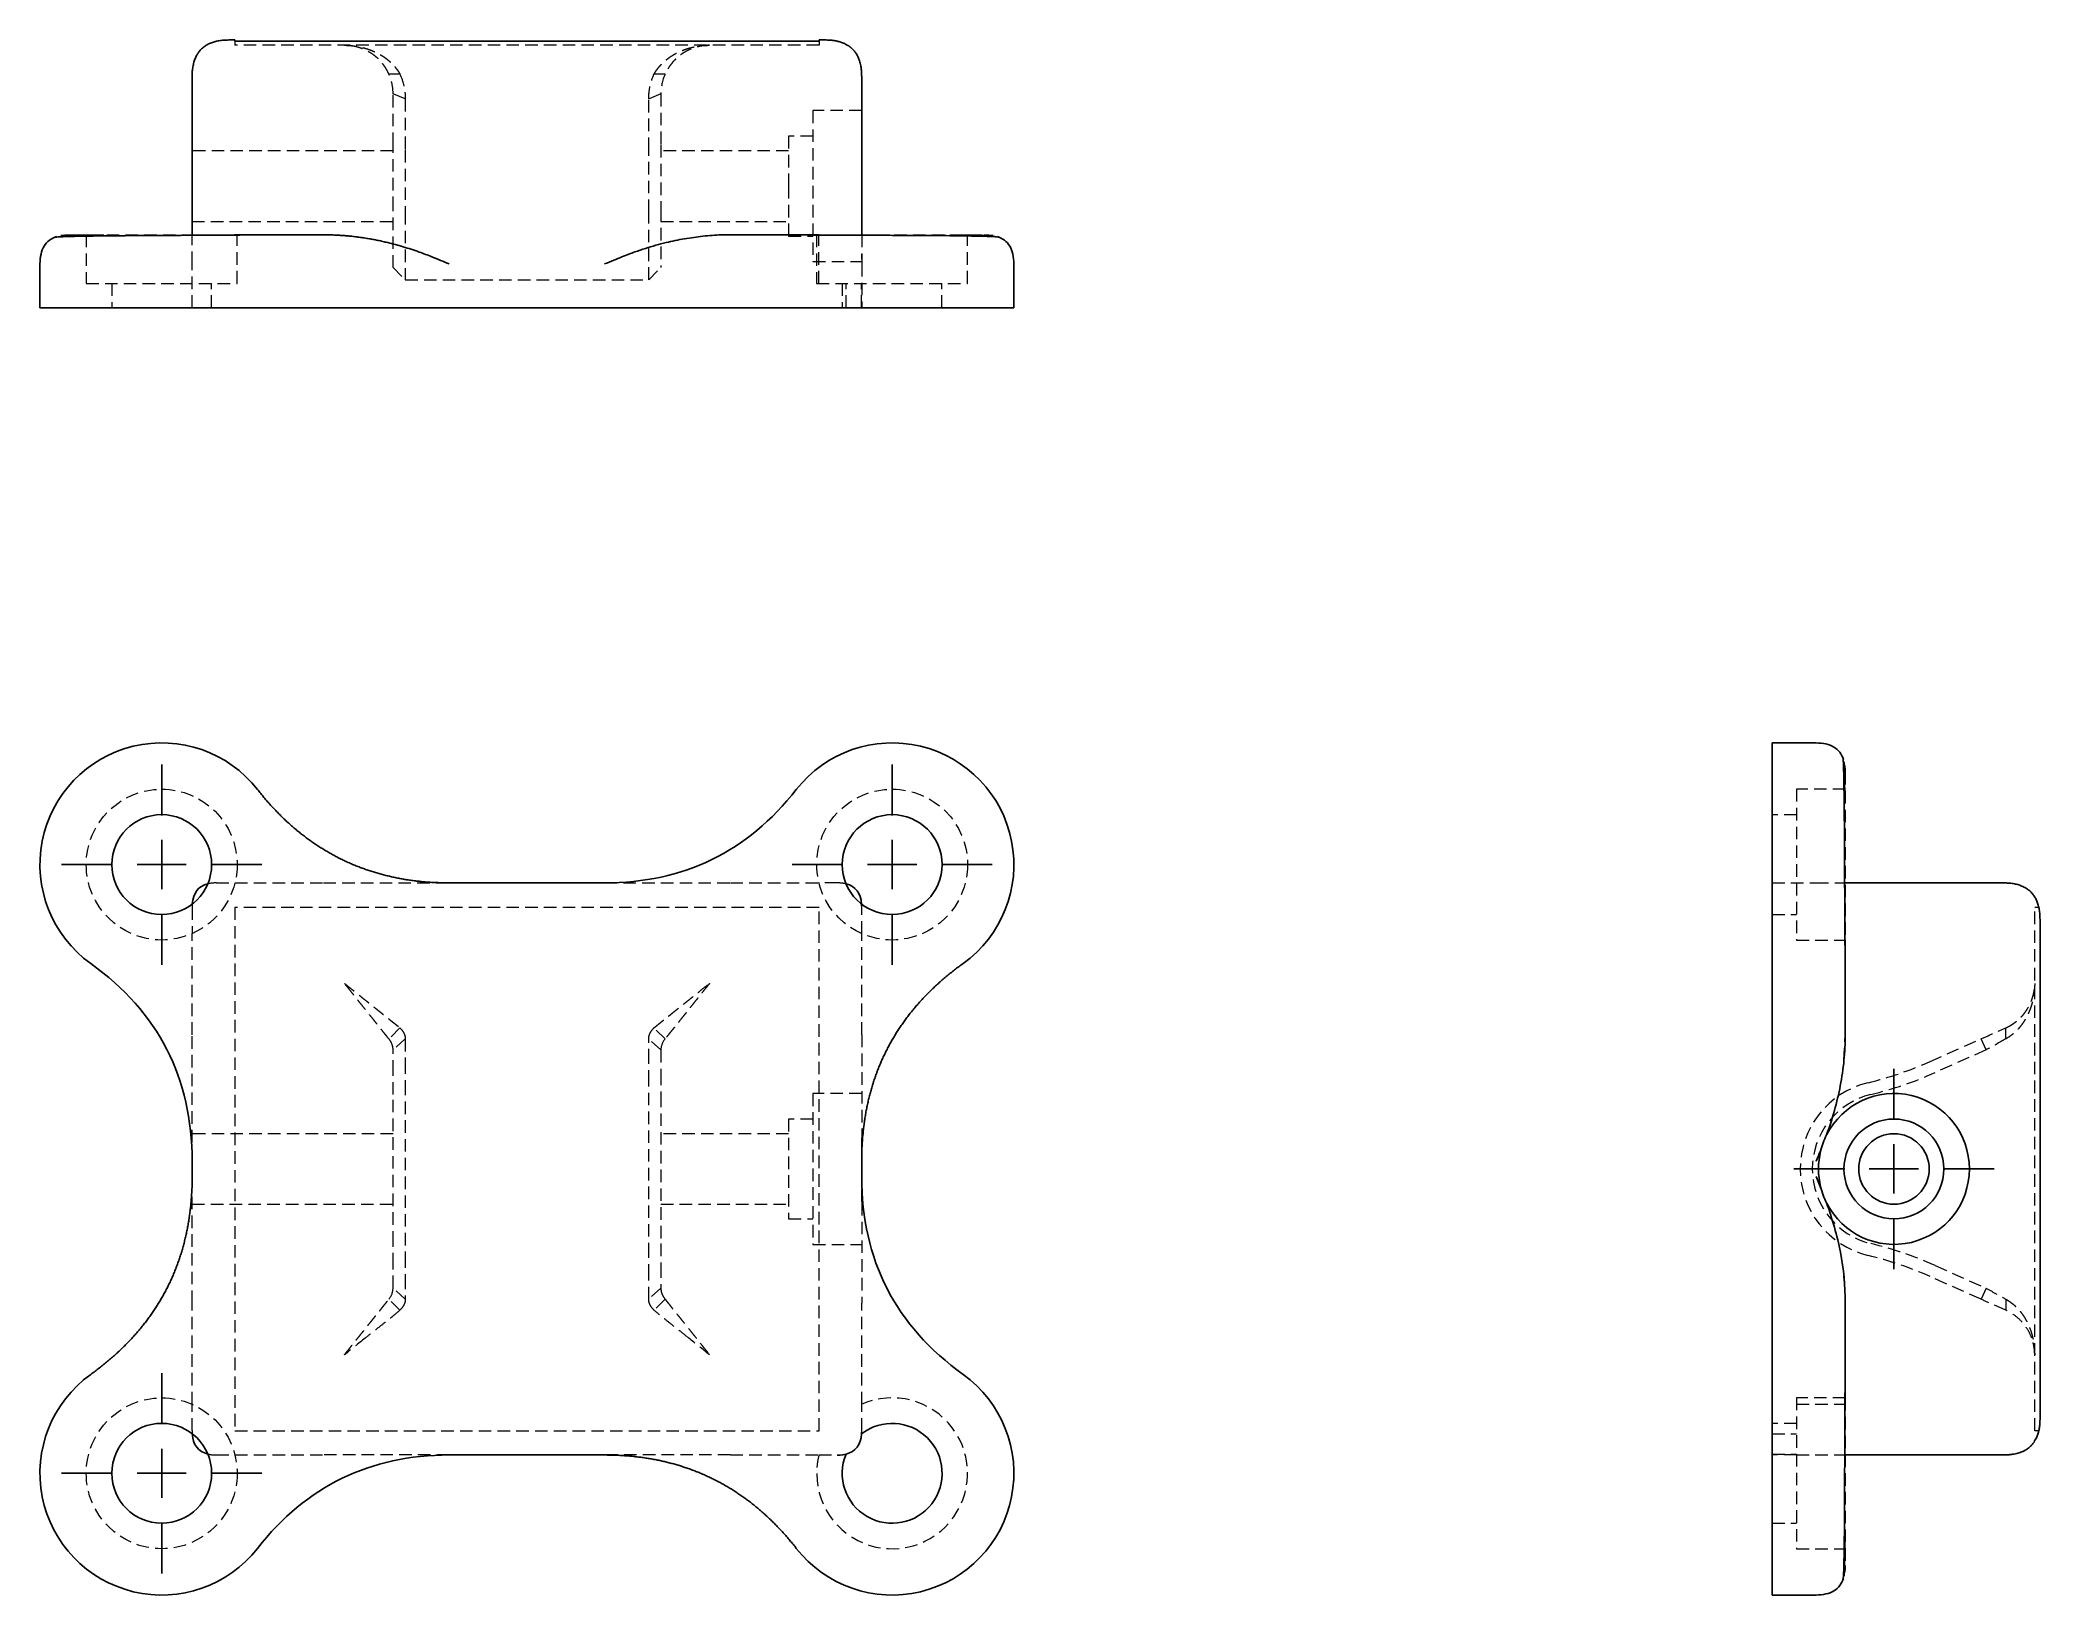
# Model space of a CAD drawing. Header units: millimetres. Extents: x 34 to 237, y 14 to 172.
import ezdxf

# ---------------------------------------------------------------- set-up
doc = ezdxf.new("R2010")
doc.units = ezdxf.units.MM
doc.linetypes.add('HIDDEN', pattern=[1.905, 1.27, -0.635])
doc.layers.add('10', color=7, linetype='Continuous')

# ---------------------------------------------------------------- blocks, each defined once
blk = doc.blocks.new('SW_CENTERMARKSYMBOL_0')
at = {"layer": '10', "color": 0}
for p, q in [((0, 5), (0, 10.16)), ((0, 0), (0, 2.5)), ((-5, 0), (-10.16, 0)), ((0, 0), (-2.5, 0)), ((0, 0), (0, -2.5)), ((0, 0), (2.5, 0)), ((5, 0), (10.16, 0)), ((0, -5), (0, -10.16))]:
    blk.add_line(p, q, dxfattribs=at)
blk = doc.blocks.new('SW_CENTERMARKSYMBOL_1')
at = {"layer": '10', "color": 0}
for p, q in [((0, 5), (0, 10.16)), ((0, 0), (0, 2.5)), ((-5, 0), (-10.16, 0)), ((0, 0), (-2.5, 0)), ((0, 0), (0, -2.5)), ((0, 0), (2.5, 0)), ((5, 0), (10.16, 0)), ((0, -5), (0, -10.16))]:
    blk.add_line(p, q, dxfattribs=at)
blk = doc.blocks.new('SW_CENTERMARKSYMBOL_2')
at = {"layer": '10', "color": 0}
for p, q in [((0, 5), (0, 10.16)), ((0, 0), (0, 2.5)), ((-5, 0), (-10.16, 0)), ((0, 0), (-2.5, 0)), ((0, 0), (0, -2.5)), ((0, 0), (2.5, 0)), ((5, 0), (10.16, 0)), ((0, -5), (0, -10.16))]:
    blk.add_line(p, q, dxfattribs=at)
blk = doc.blocks.new('SW_CENTERMARKSYMBOL_3')
at = {"layer": '10', "color": 0}
for p, q in [((0, 5), (0, 10.16)), ((0, 0), (0, 2.5)), ((-5, 0), (-10.16, 0)), ((0, 0), (-2.5, 0)), ((0, 0), (0, -2.5)), ((0, 0), (2.5, 0)), ((5, 0), (10.16, 0)), ((0, -5), (0, -10.16))]:
    blk.add_line(p, q, dxfattribs=at)

msp = doc.modelspace()

# ---------------------------------------------------------------- linework, layer by layer
at = {"color": 7, "linetype": 'Continuous', "lineweight": 25}
for p, q in [((52.72, 171.62), (53.35, 171.62)), ((53.35, 171.5), (112.67, 171.5)), ((112.67, 171.62), (113.28, 171.62)), ((49.01, 151.85), (49.01, 167.91)), ((116.99, 167.91), (116.99, 151.85)), ((53.84, 151.8), (53.32, 151.85)), ((112.68, 151.85), (112.16, 151.8)), ((33.56, 148.88), (33.56, 144.43)), ((132.44, 144.43), (132.44, 148.88)), ((55.65, 144.43), (33.56, 144.43)), ((75.11, 144.43), (90.89, 144.43)), ((132.44, 144.43), (110.35, 144.43)), ((213.88, 100.26), (209.43, 100.26)), ((209.43, 77.86), (209.43, 100.26)), ((75.11, 86.04), (90.89, 86.04)), ((216.85, 86.04), (232.91, 86.04)), ((236.62, 82.34), (236.62, 31.66)), ((216.8, 79.72), (216.85, 80.27)), ((49.01, 56.22), (49.01, 57.78)), ((116.99, 56.22), (116.99, 57.78)), ((209.43, 56.22), (209.43, 57.78)), ((214.34, 58.82), (213.88, 57.78)), ((213.88, 56.22), (214.34, 55.18)), ((209.43, 13.74), (209.43, 36.14)), ((216.85, 33.73), (216.8, 34.27)), ((75.11, 27.96), (90.89, 27.96)), ((232.91, 27.96), (216.85, 27.96)), ((209.43, 13.74), (213.88, 13.74))]:
    msp.add_line(p, q, dxfattribs=at)
at = {"color": 7, "linetype": 'HIDDEN', "lineweight": 18}
for p, q in [((53.35, 171.5), (53.35, 171.08)), ((112.67, 171.49), (53.35, 171.49)), ((112.67, 171.08), (53.35, 171.08)), ((112.67, 171.5), (112.67, 171.08)), ((70.11, 168.15), (68.99, 168.15)), ((97.03, 168.15), (95.9, 168.15)), ((70.65, 165.63), (69.41, 166.14)), ((69.41, 160.96), (69.41, 166.14)), ((70.65, 165.63), (70.65, 160.46)), ((96.6, 166.14), (95.37, 165.63)), ((95.37, 160.46), (95.37, 165.63)), ((96.6, 166.14), (96.6, 160.96)), ((112.04, 164.45), (112.04, 156.79)), ((116.99, 164.45), (112.04, 164.45)), ((69.41, 154.45), (69.41, 160.96)), ((70.65, 160.46), (70.65, 154.16)), ((95.37, 154.16), (95.37, 160.46)), ((96.6, 160.96), (96.6, 154.45)), ((109.57, 161.86), (109.57, 156.79)), ((112.04, 161.86), (109.57, 161.86)), ((69.41, 160.37), (49.01, 160.37)), ((109.57, 160.37), (96.6, 160.37)), ((109.57, 156.79), (109.57, 151.72)), ((112.04, 156.79), (112.04, 149.13)), ((69.41, 148.51), (69.41, 154.45)), ((96.6, 154.45), (96.6, 148.51)), ((49.01, 153.2), (69.41, 153.2)), ((70.65, 154.16), (70.65, 147.27)), ((95.37, 147.27), (95.37, 154.16)), ((96.6, 153.2), (109.57, 153.2)), ((38.26, 151.85), (38.26, 146.9)), ((53.59, 146.9), (53.59, 151.85)), ((109.57, 151.72), (112.04, 151.72)), ((112.41, 151.85), (112.41, 146.9)), ((112.64, 146.9), (112.64, 151.85)), ((127.74, 146.9), (127.74, 151.85)), ((49.01, 144.43), (49.01, 148.88)), ((69.41, 148.51), (70.65, 147.27)), ((95.37, 147.27), (96.6, 148.51)), ((112.04, 149.13), (116.99, 149.13)), ((116.99, 149.36), (116.99, 149.89)), ((116.99, 149.34), (116.99, 148.88)), ((116.99, 148.88), (116.99, 144.43)), ((38.26, 146.9), (53.59, 146.9)), ((40.86, 146.9), (40.86, 144.43)), ((50.99, 144.43), (50.99, 146.9)), ((70.65, 147.27), (95.37, 147.27)), ((112.41, 146.9), (127.74, 146.9)), ((115.01, 146.9), (115.01, 144.43)), ((115.4, 144.43), (115.4, 146.9)), ((116.98, 144.43), (116.98, 146.9)), ((125.14, 144.43), (125.14, 146.9)), ((211.9, 95.56), (211.9, 80.23)), ((216.85, 95.56), (211.9, 95.56)), ((211.9, 92.96), (209.43, 92.96)), ((51.48, 86.04), (53.36, 86.04)), ((53.36, 86.04), (62.34, 86.04)), ((103.66, 86.04), (112.64, 86.04)), ((114.52, 86.04), (112.64, 86.04)), ((209.43, 86.04), (213.88, 86.04)), ((49.01, 83.57), (49.01, 80.89)), ((53.35, 83.56), (53.35, 30.42)), ((112.67, 83.56), (53.35, 83.56)), ((112.67, 30.42), (112.67, 83.56)), ((116.99, 80.89), (116.99, 83.57)), ((236.5, 83.56), (236.08, 83.56)), ((236.08, 30.42), (236.08, 83.56)), ((209.43, 82.83), (211.9, 82.83)), ((49.01, 70.62), (49.01, 80.89)), ((116.99, 70.62), (116.99, 80.89)), ((211.9, 80.23), (216.85, 80.23)), ((70.11, 71.33), (68.99, 70.2)), ((97.03, 70.2), (95.9, 71.33)), ((233.15, 70.2), (233.15, 71.33)), ((70.65, 70.21), (69.41, 69.08)), ((69.41, 66.78), (69.41, 69.08)), ((70.65, 70.21), (70.65, 67.91)), ((95.37, 67.91), (95.37, 70.21)), ((96.6, 69.08), (95.37, 70.21)), ((96.6, 69.08), (96.6, 66.78)), ((216.7, 68), (216.85, 70.62)), ((225.46, 67.91), (230.63, 70.21)), ((231.14, 69.08), (225.96, 66.78)), ((231.14, 69.08), (230.63, 70.21)), ((70.65, 67.91), (70.65, 65.75)), ((95.37, 65.75), (95.37, 67.91)), ((69.41, 64.55), (69.41, 66.78)), ((70.65, 65.75), (70.65, 48.22)), ((95.37, 48.22), (95.37, 65.75)), ((96.6, 66.78), (96.6, 64.55)), ((69.41, 49.42), (69.41, 64.55)), ((96.6, 64.55), (96.6, 49.42)), ((112.04, 64.66), (112.04, 49.34)), ((116.99, 64.66), (112.04, 64.66)), ((109.57, 62.07), (109.57, 51.93)), ((112.04, 62.07), (109.57, 62.07)), ((69.41, 60.58), (49.01, 60.58)), ((109.57, 60.58), (96.6, 60.58)), ((116.99, 58.89), (116.99, 60.35)), ((214.91, 60.37), (214.99, 60.59)), ((116.99, 58.82), (116.99, 57.78)), ((116.99, 56.22), (116.99, 55.18)), ((116.99, 53.64), (116.99, 55.12)), ((214.44, 54.85), (213.88, 56.22)), ((49.01, 53.42), (69.41, 53.42)), ((96.6, 53.42), (109.57, 53.42)), ((109.57, 51.93), (112.04, 51.93)), ((69.41, 47.2), (69.41, 49.42)), ((96.6, 49.42), (96.6, 47.2)), ((112.04, 49.34), (116.99, 49.34)), ((69.41, 44.9), (69.41, 47.2)), ((70.65, 48.22), (70.65, 46.07)), ((95.37, 46.07), (95.37, 48.22)), ((96.6, 47.2), (96.6, 44.9)), ((225.96, 47.2), (231.14, 44.9)), ((70.65, 43.77), (69.41, 44.9)), ((70.65, 46.07), (70.65, 43.77)), ((95.37, 43.77), (95.37, 46.07)), ((96.6, 44.9), (95.37, 43.77)), ((230.63, 43.77), (225.46, 46.07)), ((231.14, 44.9), (230.63, 43.77)), ((49.01, 33.11), (49.01, 43.38)), ((70.11, 42.65), (68.99, 43.78)), ((97.03, 43.78), (95.9, 42.65)), ((116.99, 33.11), (116.99, 43.38)), ((233.15, 43.78), (233.15, 42.65)), ((49.01, 30.43), (49.01, 33.11)), ((116.99, 30.42), (116.99, 33.11)), ((211.9, 33.77), (211.9, 18.44)), ((216.85, 33.77), (211.9, 33.77)), ((211.9, 33.11), (216.85, 33.11)), ((211.9, 31.17), (209.43, 31.17)), ((53.35, 30.42), (112.67, 30.42)), ((209.43, 30.11), (211.9, 30.11)), ((236.49, 30.42), (236.08, 30.42)), ((51.48, 27.96), (53.36, 27.96)), ((53.36, 27.96), (62.34, 27.96)), ((103.66, 27.96), (112.64, 27.96)), ((112.64, 27.96), (114.52, 27.96)), ((209.43, 28.05), (211.9, 28.05)), ((211.88, 27.96), (209.43, 27.96)), ((211.9, 27.96), (216.85, 27.96)), ((211.9, 27.96), (216.85, 27.96)), ((209.43, 21.04), (211.9, 21.04)), ((211.9, 18.44), (216.85, 18.44))]:
    msp.add_line(p, q, dxfattribs=at)
for centre in [(45.92, 87.9), (120.08, 87.9), (45.92, 26.1)]:
    msp.add_circle(centre, 7.66, dxfattribs=at)
at = {"color": 7, "linetype": 'Continuous', "lineweight": 25}
for centre, radius in [((45.92, 87.9), 5.07), ((120.08, 87.9), 5.07), ((221.79, 57), 5.07), ((221.79, 57), 3.58), ((45.92, 26.1), 5.07)]:
    msp.add_circle(centre, radius, dxfattribs=at)
for centre, radius, start, end in [((45.92, 87.9), 12.36, 38.0731, 234.3147), ((120.08, 87.9), 12.36, 305.6853, 141.9269), ((221.79, 57), 7.66, 206.7833, 153.2166), ((221.79, 57), 7.66, 166.2972, 193.7028), ((45.92, 26.1), 12.36, 125.6853, 321.9269), ((120.08, 26.1), 12.36, 218.0731, 54.3147), ((120.08, 26.1), 5.07, 157.3476, 127.728)]:
    msp.add_arc(centre, radius, start, end, dxfattribs=at)
at = {"color": 7, "linetype": 'HIDDEN', "lineweight": 18}
for centre, radius, start, end in [((210.38, 101.78), 37.08, 283.6939, 294), ((221.29, 56.99), 9.02, 103.6939, 256.3061), ((210.38, 101.78), 38.31, 283.6939, 294), ((221.29, 56.99), 7.79, 103.6939, 256.3061), ((210.38, 12.2), 38.31, 66, 76.3061), ((210.38, 12.2), 37.08, 66, 76.3061), ((120.08, 26.1), 7.66, 165.9992, 113.7802), ((112.51, 30.42), 4.48, 356.0053, 0), ((114.56, 31.65), 3.7, 269.2666, 283.1039)]:
    msp.add_arc(centre, radius, start, end, dxfattribs=at)
at = {"color": 7, "linetype": 'Continuous', "lineweight": 25}
for points, knots in [([(49.01, 167.91), (49.01, 167.98), (49.01, 168.12), (49.02, 168.34), (49.04, 168.56), (49.07, 168.79), (49.12, 169.09), (49.21, 169.46), (49.35, 169.82), (49.49, 170.11), (49.66, 170.37), (49.9, 170.67), (50.15, 170.89), (50.37, 171.04), (50.53, 171.14), (50.69, 171.23), (50.95, 171.34), (51.29, 171.46), (51.74, 171.55), (52.23, 171.61), (52.55, 171.62), (52.72, 171.62)], [0, 0, 0, 0, 0.032978, 0.067406, 0.103119, 0.139957, 0.177772, 0.252994, 0.323723, 0.361097, 0.410273, 0.470951, 0.5439, 0.571478, 0.600486, 0.631155, 0.663714, 0.735426, 0.814491, 0.902345, 1, 1, 1, 1]), ([(113.28, 171.62), (113.36, 171.62), (113.51, 171.62), (113.74, 171.61), (113.96, 171.59), (114.18, 171.56), (114.38, 171.52), (114.58, 171.48), (114.77, 171.43), (114.95, 171.37), (115.15, 171.3), (115.35, 171.2), (115.57, 171.08), (115.78, 170.94), (115.99, 170.76), (116.21, 170.54), (116.37, 170.32), (116.51, 170.1), (116.64, 169.84), (116.79, 169.47), (116.89, 169.06), (116.95, 168.66), (116.98, 168.29), (116.98, 168.04), (116.99, 167.91)], [0, 0, 0, 0, 0.04545, 0.088652, 0.129683, 0.168636, 0.205613, 0.240737, 0.274146, 0.306, 0.336481, 0.376975, 0.416767, 0.456177, 0.50073, 0.54997, 0.604617, 0.631456, 0.676368, 0.743343, 0.82228, 0.878968, 0.938131, 1, 1, 1, 1]), ([(35.26, 151.67), (35, 151.56), (34.49, 151.35), (33.93, 150.7), (33.61, 149.85), (33.58, 149.22), (33.56, 148.88)], [0, 0, 0, 0, 0.237003, 0.463451, 0.709712, 1, 1, 1, 1]), ([(53.84, 151.8), (53.6, 151.8), (53.06, 151.8), (52.03, 151.8), (50.82, 151.8), (49.48, 151.79), (48.01, 151.79), (46.46, 151.78), (44.84, 151.77), (43.2, 151.76), (41.58, 151.75), (40.02, 151.73), (38.58, 151.71), (37.31, 151.69), (36.26, 151.67), (35.5, 151.63), (35.06, 151.6), (35.05, 151.58), (35.05, 151.57)], [0, 0, 0, 0, 0.044683, 0.098415, 0.153518, 0.210076, 0.268111, 0.327644, 0.388769, 0.451562, 0.516035, 0.58225, 0.650255, 0.720098, 0.791872, 0.865604, 0.94136, 1, 1, 1, 1]), ([(40.05, 151.8), (39.8, 151.8), (39.26, 151.8), (38.5, 151.79), (37.77, 151.79), (37.14, 151.78), (36.61, 151.78), (36.18, 151.77), (35.85, 151.77), (35.73, 151.76), (35.67, 151.76)], [0, 0, 0, 0, 0.103092, 0.230166, 0.357502, 0.485238, 0.613399, 0.741942, 0.870814, 1, 1, 1, 1]), ([(53.32, 151.85), (54.55, 151.85), (55.91, 151.85), (58.16, 151.85), (58.95, 151.85), (60.6, 151.85), (61.46, 151.85), (62.34, 151.85)], [0, 0, 0, 0, 0.5, 0.5, 0.75, 0.75, 1, 1, 1, 1]), ([(62.34, 151.85), (62.51, 151.84), (62.84, 151.84), (63.34, 151.83), (63.84, 151.8), (64.34, 151.77), (64.84, 151.73), (65.35, 151.68), (65.85, 151.62), (66.35, 151.54), (66.86, 151.46), (67.36, 151.38), (67.87, 151.28), (68.37, 151.17), (69.23, 150.97), (70.47, 150.63), (71.96, 150.14), (73.52, 149.55), (74.53, 149.12), (75.11, 148.88)], [0, 0, 0, 0, 0.037805, 0.075671, 0.113612, 0.151642, 0.189772, 0.228017, 0.266389, 0.304902, 0.343567, 0.382399, 0.421408, 0.460608, 0.500011, 0.621583, 0.750787, 0.856663, 1, 1, 1, 1]), ([(90.89, 148.88), (91.2, 149.01), (91.78, 149.25), (92.6, 149.58), (93.31, 149.86), (94.11, 150.16), (95.02, 150.46), (96.08, 150.78), (97.09, 151.05), (98.06, 151.26), (98.99, 151.44), (99.93, 151.59), (100.87, 151.7), (101.8, 151.79), (102.73, 151.84), (103.35, 151.84), (103.66, 151.85)], [0, 0, 0, 0, 0.076205, 0.143136, 0.200802, 0.249217, 0.335955, 0.419519, 0.500008, 0.572962, 0.645273, 0.717019, 0.788281, 0.859142, 0.929687, 1, 1, 1, 1]), ([(103.66, 151.85), (104.54, 151.85), (105.4, 151.85), (107.05, 151.85), (107.84, 151.85), (110.09, 151.85), (111.45, 151.85), (112.68, 151.85)], [0, 0, 0, 0, 0.25, 0.25, 0.5, 0.5, 1, 1, 1, 1]), ([(130.96, 151.57), (130.96, 151.58), (130.96, 151.6), (130.7, 151.64), (130.25, 151.67), (129.56, 151.69), (128.68, 151.71), (127.58, 151.73), (126.3, 151.75), (124.86, 151.76), (123.28, 151.77), (121.59, 151.78), (119.85, 151.79), (118.09, 151.79), (116.36, 151.8), (114.73, 151.8), (113.28, 151.8), (112.52, 151.8), (112.16, 151.8)], [0, 0, 0, 0, 0.046132, 0.103682, 0.162109, 0.221408, 0.28159, 0.342647, 0.404615, 0.467524, 0.53138, 0.596228, 0.662059, 0.728907, 0.796879, 0.865976, 0.936214, 1, 1, 1, 1]), ([(130.33, 151.76), (130.27, 151.76), (130.15, 151.77), (129.82, 151.77), (129.39, 151.78), (128.86, 151.78), (128.23, 151.79), (127.5, 151.79), (126.74, 151.8), (126.2, 151.8), (125.95, 151.8)], [0, 0, 0, 0, 0.129186, 0.258058, 0.386601, 0.514762, 0.642498, 0.769834, 0.896908, 1, 1, 1, 1]), ([(132.44, 148.88), (132.42, 149.22), (132.39, 149.85), (132.07, 150.7), (131.51, 151.35), (131, 151.56), (130.74, 151.67)], [0, 0, 0, 0, 0.290288, 0.536549, 0.762997, 1, 1, 1, 1]), ([(75.11, 144.43), (74.94, 144.43), (74.59, 144.43), (74.07, 144.43), (73.56, 144.43), (73.05, 144.43), (72.55, 144.43), (72.05, 144.43), (71.56, 144.43), (71.06, 144.43), (70.58, 144.43), (70.1, 144.43), (69.62, 144.43), (69.15, 144.43), (68.68, 144.43), (68.21, 144.43), (67.75, 144.43), (67.3, 144.43), (66.84, 144.43), (66.4, 144.43), (65.95, 144.43), (65.52, 144.43), (65.08, 144.43), (64.65, 144.43), (64.23, 144.43), (63.81, 144.43), (63.39, 144.43), (62.98, 144.43), (62.57, 144.43), (62.17, 144.43), (61.77, 144.43), (61.37, 144.43), (60.98, 144.43), (60.6, 144.43), (60.21, 144.43), (59.84, 144.43), (59.46, 144.43), (59.1, 144.43), (58.73, 144.43), (58.37, 144.43), (58.02, 144.43), (57.67, 144.43), (57.32, 144.43), (56.98, 144.43), (56.64, 144.43), (56.3, 144.43), (55.98, 144.43), (55.76, 144.43), (55.65, 144.43)], [0, 0, 0, 0, 0.023196, 0.046204, 0.069032, 0.091688, 0.114177, 0.136509, 0.158691, 0.180731, 0.202636, 0.224415, 0.246076, 0.267629, 0.28908, 0.31044, 0.331717, 0.352919, 0.374057, 0.395138, 0.416173, 0.43717, 0.458139, 0.479089, 0.50003, 0.52097, 0.54192, 0.562888, 0.583885, 0.604918, 0.625998, 0.647134, 0.668335, 0.68961, 0.710967, 0.732416, 0.753966, 0.775625, 0.797401, 0.819303, 0.841339, 0.863517, 0.885845, 0.908331, 0.930982, 0.953805, 0.976809, 1, 1, 1, 1]), ([(216.67, 98.57), (216.56, 98.82), (216.35, 99.33), (215.7, 99.89), (214.85, 100.21), (214.22, 100.24), (213.88, 100.26)], [0, 0, 0, 0, 0.2370368, 0.4632935, 0.7094634, 1, 1, 1, 1]), ([(216.8, 79.72), (216.8, 79.96), (216.8, 80.47), (216.8, 81.46), (216.8, 82.63), (216.79, 83.95), (216.79, 85.4), (216.78, 86.94), (216.78, 88.55), (216.77, 90.19), (216.76, 91.83), (216.74, 93.41), (216.73, 94.88), (216.71, 96.19), (216.69, 97.29), (216.66, 98.12), (216.64, 98.64), (216.62, 98.69), (216.61, 98.71)], [0, 0, 0, 0, 0.044238, 0.09743, 0.151967, 0.207928, 0.265325, 0.324174, 0.384563, 0.446558, 0.510167, 0.575444, 0.642429, 0.711169, 0.781747, 0.854189, 0.928553, 1, 1, 1, 1]), ([(216.8, 94.11), (216.8, 94.35), (216.79, 94.89), (216.79, 95.63), (216.78, 96.34), (216.77, 96.96), (216.76, 97.48), (216.75, 97.88), (216.74, 98.19), (216.73, 98.29), (216.73, 98.34)], [0, 0, 0, 0, 0.102447, 0.22891, 0.35587, 0.483466, 0.611724, 0.740599, 0.870032, 1, 1, 1, 1]), ([(75.11, 86.04), (74.94, 86.04), (74.59, 86.05), (74.07, 86.06), (73.56, 86.08), (73.05, 86.11), (72.55, 86.15), (72.05, 86.2), (71.56, 86.26), (71.06, 86.33), (70.58, 86.4), (70.1, 86.49), (69.62, 86.58), (69.15, 86.69), (68.68, 86.8), (68.21, 86.92), (67.75, 87.05), (67.3, 87.19), (66.84, 87.34), (66.4, 87.49), (65.95, 87.66), (65.52, 87.83), (65.08, 88.02), (64.65, 88.21), (64.23, 88.41), (63.81, 88.62), (63.39, 88.84), (62.98, 89.07), (62.57, 89.31), (62.17, 89.55), (61.77, 89.81), (61.37, 90.07), (60.98, 90.35), (60.6, 90.63), (60.21, 90.92), (59.84, 91.22), (59.46, 91.53), (59.1, 91.85), (58.73, 92.17), (58.37, 92.51), (58.02, 92.85), (57.67, 93.21), (57.32, 93.57), (56.98, 93.94), (56.64, 94.32), (56.3, 94.71), (55.98, 95.11), (55.76, 95.38), (55.65, 95.52)], [0, 0, 0, 0, 0.023196, 0.046204, 0.069032, 0.091688, 0.114177, 0.136509, 0.158691, 0.180731, 0.202636, 0.224415, 0.246076, 0.267629, 0.28908, 0.31044, 0.331717, 0.352919, 0.374057, 0.395138, 0.416173, 0.43717, 0.458139, 0.479089, 0.50003, 0.52097, 0.54192, 0.562888, 0.583885, 0.604918, 0.625998, 0.647134, 0.668335, 0.68961, 0.710967, 0.732416, 0.753966, 0.775625, 0.797401, 0.819303, 0.841339, 0.863517, 0.885845, 0.908331, 0.930982, 0.953805, 0.976809, 1, 1, 1, 1]), ([(232.91, 86.04), (232.98, 86.04), (233.12, 86.04), (233.34, 86.03), (233.56, 86.01), (233.79, 85.99), (234.09, 85.94), (234.46, 85.84), (234.82, 85.71), (235.11, 85.56), (235.37, 85.4), (235.67, 85.16), (235.89, 84.91), (236.04, 84.68), (236.14, 84.53), (236.23, 84.36), (236.34, 84.11), (236.46, 83.76), (236.55, 83.31), (236.61, 82.83), (236.62, 82.51), (236.62, 82.34)], [0, 0, 0, 0, 0.032976, 0.067404, 0.103116, 0.139953, 0.177769, 0.252993, 0.323722, 0.361096, 0.410274, 0.470954, 0.543909, 0.571487, 0.600496, 0.631165, 0.663723, 0.735433, 0.814496, 0.902348, 1, 1, 1, 1]), ([(116.99, 57.78), (116.99, 57.97), (116.99, 58.33), (117, 58.87), (117.03, 59.41), (117.06, 59.95), (117.11, 60.48), (117.16, 61), (117.22, 61.52), (117.3, 62.03), (117.38, 62.54), (117.47, 63.05), (117.57, 63.54), (117.69, 64.04), (117.81, 64.53), (117.94, 65.01), (118.08, 65.49), (118.23, 65.96), (118.39, 66.43), (118.56, 66.9), (118.74, 67.36), (118.93, 67.81), (119.13, 68.26), (119.34, 68.7), (119.56, 69.14), (119.79, 69.58), (120.03, 70.01), (120.28, 70.43), (120.53, 70.85), (120.8, 71.26), (121.08, 71.67), (121.37, 72.08), (121.66, 72.48), (121.97, 72.87), (122.29, 73.26), (122.61, 73.64), (122.95, 74.02), (123.29, 74.4), (123.65, 74.76), (124.02, 75.13), (124.39, 75.49), (124.77, 75.84), (125.17, 76.19), (125.57, 76.53), (125.99, 76.87), (126.41, 77.21), (126.84, 77.54), (127.14, 77.75), (127.29, 77.86)], [0, 0, 0, 0, 0.023339, 0.046473, 0.06941, 0.092157, 0.114722, 0.137114, 0.159341, 0.181412, 0.203335, 0.22512, 0.246774, 0.268309, 0.289732, 0.311054, 0.332285, 0.353433, 0.37451, 0.395525, 0.416488, 0.43741, 0.458301, 0.479171, 0.50003, 0.520889, 0.541759, 0.562649, 0.58357, 0.604532, 0.625546, 0.646621, 0.667768, 0.688997, 0.710316, 0.731737, 0.753269, 0.774921, 0.796702, 0.818622, 0.840689, 0.862912, 0.8853, 0.907862, 0.930605, 0.953537, 0.976666, 1, 1, 1, 1]), ([(209.43, 57.78), (209.43, 57.97), (209.43, 58.33), (209.43, 58.87), (209.43, 59.41), (209.43, 59.95), (209.43, 60.48), (209.43, 61), (209.43, 61.52), (209.43, 62.03), (209.43, 62.54), (209.43, 63.05), (209.43, 63.54), (209.43, 64.04), (209.43, 64.53), (209.43, 65.01), (209.43, 65.49), (209.43, 65.96), (209.43, 66.43), (209.43, 66.9), (209.43, 67.36), (209.43, 67.81), (209.43, 68.26), (209.43, 68.7), (209.43, 69.14), (209.43, 69.58), (209.43, 70.01), (209.43, 70.43), (209.43, 70.85), (209.43, 71.26), (209.43, 71.67), (209.43, 72.08), (209.43, 72.48), (209.43, 72.87), (209.43, 73.26), (209.43, 73.64), (209.43, 74.02), (209.43, 74.4), (209.43, 74.76), (209.43, 75.13), (209.43, 75.49), (209.43, 75.84), (209.43, 76.19), (209.43, 76.53), (209.43, 76.87), (209.43, 77.21), (209.43, 77.54), (209.43, 77.75), (209.43, 77.86)], [0, 0, 0, 0, 0.023339, 0.046473, 0.06941, 0.092157, 0.114722, 0.137114, 0.159341, 0.181412, 0.203335, 0.22512, 0.246774, 0.268309, 0.289732, 0.311054, 0.332285, 0.353433, 0.37451, 0.395525, 0.416488, 0.43741, 0.458301, 0.479171, 0.50003, 0.520889, 0.541759, 0.562649, 0.58357, 0.604532, 0.625546, 0.646621, 0.667768, 0.688997, 0.710316, 0.731737, 0.753269, 0.774921, 0.796702, 0.818622, 0.840689, 0.862912, 0.8853, 0.907862, 0.930605, 0.953537, 0.976666, 1, 1, 1, 1]), ([(216.85, 70.62), (216.85, 69.75), (216.8, 68.88), (216.64, 67.16), (216.51, 66.3), (216.02, 63.75), (215.54, 62.08), (214.95, 60.45)], [0, 0, 0, 0, 0.25, 0.25, 0.5, 0.5, 1, 1, 1, 1]), ([(214.95, 60.45), (214.82, 60.19), (214.7, 59.92), (214.5, 59.38), (214.41, 59.1), (214.34, 58.82)], [0, 0, 0, 0, 0.5, 0.5, 1, 1, 1, 1]), ([(49.01, 56.22), (49.01, 56.03), (49.01, 55.67), (49, 55.13), (48.97, 54.59), (48.94, 54.05), (48.89, 53.52), (48.84, 53), (48.78, 52.48), (48.7, 51.97), (48.62, 51.46), (48.53, 50.95), (48.43, 50.46), (48.31, 49.96), (48.19, 49.47), (48.06, 48.99), (47.92, 48.51), (47.77, 48.04), (47.61, 47.57), (47.44, 47.1), (47.26, 46.64), (47.07, 46.19), (46.87, 45.74), (46.66, 45.3), (46.44, 44.86), (46.21, 44.42), (45.97, 43.99), (45.72, 43.57), (45.47, 43.15), (45.2, 42.74), (44.92, 42.33), (44.63, 41.92), (44.34, 41.52), (44.03, 41.13), (43.71, 40.74), (43.39, 40.36), (43.05, 39.98), (42.71, 39.6), (42.35, 39.24), (41.98, 38.87), (41.61, 38.51), (41.23, 38.16), (40.83, 37.81), (40.43, 37.47), (40.01, 37.13), (39.59, 36.79), (39.16, 36.46), (38.86, 36.25), (38.71, 36.14)], [0, 0, 0, 0, 0.023339, 0.046473, 0.06941, 0.092157, 0.114722, 0.137114, 0.159341, 0.181412, 0.203335, 0.22512, 0.246774, 0.268309, 0.289732, 0.311054, 0.332285, 0.353433, 0.37451, 0.395525, 0.416488, 0.43741, 0.458301, 0.479171, 0.50003, 0.520889, 0.541759, 0.562649, 0.58357, 0.604532, 0.625546, 0.646621, 0.667768, 0.688996, 0.710316, 0.731737, 0.753269, 0.774921, 0.796702, 0.818622, 0.840689, 0.862912, 0.8853, 0.907862, 0.930605, 0.953537, 0.976666, 1, 1, 1, 1]), ([(214.34, 55.18), (214.41, 54.9), (214.5, 54.62), (214.7, 54.08), (214.82, 53.81), (214.95, 53.55)], [0, 0, 0, 0, 0.5, 0.5, 1, 1, 1, 1]), ([(214.95, 53.55), (215.24, 52.73), (215.51, 51.91), (215.99, 50.24), (216.19, 49.39), (216.68, 46.84), (216.85, 45.12), (216.85, 43.38)], [0, 0, 0, 0, 0.25, 0.25, 0.5, 0.5, 1, 1, 1, 1]), ([(216.85, 43.38), (216.85, 42.42), (216.85, 41.49), (216.85, 39.7), (216.85, 38.84), (216.85, 36.43), (216.85, 35.01), (216.85, 33.73)], [0, 0, 0, 0, 0.25, 0.25, 0.5, 0.5, 1, 1, 1, 1]), ([(216.6, 15.28), (216.61, 15.29), (216.64, 15.33), (216.66, 15.65), (216.69, 16.15), (216.71, 16.88), (216.73, 17.81), (216.74, 18.94), (216.76, 20.25), (216.77, 21.72), (216.78, 23.32), (216.78, 25.01), (216.79, 26.76), (216.79, 28.51), (216.8, 30.21), (216.8, 31.8), (216.8, 33.21), (216.8, 33.93), (216.8, 34.27)], [0, 0, 0, 0, 0.055711, 0.112371, 0.169947, 0.228436, 0.287849, 0.348177, 0.409457, 0.471717, 0.534961, 0.599228, 0.66451, 0.730832, 0.798297, 0.8669, 0.93665, 1, 1, 1, 1]), ([(236.62, 31.66), (236.62, 31.59), (236.62, 31.43), (236.61, 31.2), (236.59, 30.98), (236.56, 30.77), (236.52, 30.56), (236.48, 30.36), (236.43, 30.17), (236.37, 29.99), (236.3, 29.8), (236.2, 29.59), (236.08, 29.38), (235.94, 29.16), (235.76, 28.95), (235.54, 28.73), (235.32, 28.57), (235.1, 28.43), (234.84, 28.3), (234.47, 28.16), (234.06, 28.06), (233.66, 28), (233.29, 27.96), (233.04, 27.96), (232.91, 27.96)], [0, 0, 0, 0, 0.045449, 0.08865, 0.12968, 0.168631, 0.205608, 0.240731, 0.274139, 0.305991, 0.336471, 0.376965, 0.416757, 0.456168, 0.500722, 0.549964, 0.604615, 0.631455, 0.676369, 0.743349, 0.822283, 0.878971, 0.938133, 1, 1, 1, 1]), ([(90.89, 27.96), (91.06, 27.96), (91.41, 27.95), (91.93, 27.94), (92.44, 27.92), (92.95, 27.89), (93.45, 27.85), (93.95, 27.8), (94.44, 27.74), (94.94, 27.67), (95.42, 27.6), (95.9, 27.51), (96.38, 27.42), (96.85, 27.31), (97.32, 27.2), (97.79, 27.08), (98.25, 26.95), (98.7, 26.81), (99.16, 26.66), (99.6, 26.51), (100.05, 26.34), (100.48, 26.17), (100.92, 25.98), (101.35, 25.79), (101.77, 25.59), (102.19, 25.38), (102.61, 25.16), (103.02, 24.93), (103.43, 24.69), (103.83, 24.45), (104.23, 24.19), (104.63, 23.93), (105.02, 23.65), (105.4, 23.37), (105.79, 23.08), (106.16, 22.78), (106.54, 22.47), (106.9, 22.15), (107.27, 21.83), (107.63, 21.49), (107.98, 21.15), (108.33, 20.79), (108.68, 20.43), (109.02, 20.06), (109.36, 19.68), (109.7, 19.29), (110.02, 18.89), (110.24, 18.62), (110.35, 18.48)], [0, 0, 0, 0, 0.023196, 0.046204, 0.069032, 0.091688, 0.114177, 0.136509, 0.158691, 0.180731, 0.202636, 0.224415, 0.246076, 0.267629, 0.28908, 0.31044, 0.331717, 0.352919, 0.374057, 0.395138, 0.416173, 0.43717, 0.458139, 0.479089, 0.50003, 0.52097, 0.54192, 0.562888, 0.583885, 0.604918, 0.625998, 0.647134, 0.668335, 0.68961, 0.710967, 0.732416, 0.753966, 0.775625, 0.797401, 0.819303, 0.841339, 0.863517, 0.885845, 0.908331, 0.930982, 0.953805, 0.976809, 1, 1, 1, 1]), ([(216.73, 15.66), (216.73, 15.71), (216.74, 15.81), (216.75, 16.12), (216.76, 16.52), (216.77, 17.04), (216.78, 17.66), (216.79, 18.37), (216.79, 19.11), (216.8, 19.65), (216.8, 19.89)], [0, 0, 0, 0, 0.129968, 0.259401, 0.388276, 0.516534, 0.64413, 0.77109, 0.897553, 1, 1, 1, 1]), ([(213.88, 13.74), (214.22, 13.76), (214.85, 13.79), (215.7, 14.11), (216.35, 14.67), (216.56, 15.18), (216.67, 15.43)], [0, 0, 0, 0, 0.290537, 0.536707, 0.762963, 1, 1, 1, 1])]:
    msp.add_open_spline(points, degree=3, knots=knots, dxfattribs=at)
for points in [[(53.35, 171.62), (53.35, 171.62), (53.35, 171.58), (53.35, 171.5)], [(112.67, 171.5), (112.67, 171.58), (112.67, 171.62), (112.67, 171.62)], [(110.35, 144.43), (105.4, 144.43), (98.91, 144.43), (90.89, 144.43)], [(110.35, 95.52), (105.4, 89.2), (98.91, 86.04), (90.89, 86.04)], [(50.6, 85.95), (49.63, 85.71), (49.11, 85.02), (49.02, 83.9)], [(116.98, 83.89), (116.9, 85.02), (116.37, 85.7), (115.4, 85.95)], [(216.85, 80.27), (216.85, 77.56), (216.85, 74.34), (216.85, 70.62)], [(38.71, 77.86), (45.58, 72.93), (49.01, 66.24), (49.01, 57.78)], [(127.29, 36.14), (120.42, 41.07), (116.99, 47.76), (116.99, 56.22)], [(209.43, 36.14), (209.43, 41.07), (209.43, 47.76), (209.43, 56.22)], [(49.02, 30.11), (49.1, 28.98), (49.63, 28.3), (50.6, 28.05)], [(115.4, 28.05), (116.37, 28.3), (116.9, 28.98), (116.98, 30.11)], [(55.65, 18.48), (60.6, 24.8), (67.09, 27.96), (75.11, 27.96)]]:
    msp.add_open_spline(points, degree=3, dxfattribs=at)
at = {"color": 7, "linetype": 'HIDDEN', "lineweight": 18}
for points, knots in [([(68.99, 168.15), (68.96, 168.21), (68.9, 168.33), (68.81, 168.51), (68.71, 168.7), (68.59, 168.89), (68.45, 169.08), (68.3, 169.28), (68.13, 169.48), (67.95, 169.67), (67.74, 169.86), (67.52, 170.04), (67.29, 170.21), (67.03, 170.37), (66.76, 170.52), (66.48, 170.66), (66.18, 170.78), (65.86, 170.88), (65.54, 170.97), (65.19, 171.03), (64.84, 171.07), (64.59, 171.08), (64.47, 171.08)], [0, 0, 0, 0, 0.02667, 0.05569, 0.087074, 0.120849, 0.157055, 0.195741, 0.236958, 0.280753, 0.327155, 0.376171, 0.427766, 0.481855, 0.538298, 0.597034, 0.658099, 0.721538, 0.787399, 0.855731, 0.926584, 1, 1, 1, 1]), ([(64.47, 171.08), (64.56, 171.08), (64.73, 171.08), (64.99, 171.06), (65.25, 171.04), (65.5, 171.01), (65.74, 170.98), (65.98, 170.93), (66.21, 170.88), (66.44, 170.82), (66.66, 170.76), (66.87, 170.69), (67.08, 170.62), (67.28, 170.54), (67.48, 170.45), (67.67, 170.37), (67.85, 170.28), (68.03, 170.18), (68.2, 170.08), (68.36, 169.98), (68.52, 169.88), (68.66, 169.77), (68.81, 169.66), (68.94, 169.55), (69.07, 169.44), (69.19, 169.33), (69.31, 169.22), (69.41, 169.11), (69.52, 169), (69.61, 168.88), (69.7, 168.77), (69.78, 168.66), (69.86, 168.56), (69.93, 168.45), (70, 168.35), (70.06, 168.25), (70.1, 168.18), (70.11, 168.15)], [0, 0, 0, 0, 0.042268, 0.083694, 0.124284, 0.164047, 0.202991, 0.241126, 0.278461, 0.315005, 0.350768, 0.385757, 0.419982, 0.45345, 0.486169, 0.518142, 0.549348, 0.579757, 0.609345, 0.638096, 0.665999, 0.693049, 0.719244, 0.744588, 0.769085, 0.792741, 0.815567, 0.83757, 0.858762, 0.879151, 0.898746, 0.917555, 0.935585, 0.952842, 0.969329, 0.985048, 1, 1, 1, 1]), ([(95.9, 168.15), (95.93, 168.2), (96, 168.32), (96.11, 168.49), (96.23, 168.65), (96.36, 168.82), (96.49, 168.98), (96.64, 169.14), (96.8, 169.3), (96.97, 169.46), (97.15, 169.61), (97.33, 169.75), (97.53, 169.9), (97.74, 170.03), (97.95, 170.16), (98.19, 170.29), (98.46, 170.42), (98.77, 170.56), (99.12, 170.69), (99.52, 170.81), (99.97, 170.92), (100.45, 171.01), (100.99, 171.07), (101.35, 171.08), (101.55, 171.08)], [0, 0, 0, 0, 0.026224, 0.053293, 0.081243, 0.110107, 0.139913, 0.170687, 0.202453, 0.235228, 0.26903, 0.303872, 0.339765, 0.376718, 0.414737, 0.453825, 0.499462, 0.55134, 0.609647, 0.674531, 0.746072, 0.824264, 0.908989, 1, 1, 1, 1]), ([(101.55, 171.08), (101.47, 171.08), (101.33, 171.08), (101.11, 171.06), (100.91, 171.04), (100.71, 171.01), (100.52, 170.97), (100.34, 170.93), (100.16, 170.88), (100, 170.83), (99.84, 170.78), (99.69, 170.72), (99.55, 170.66), (99.41, 170.6), (99.29, 170.53), (99.17, 170.47), (99.06, 170.41), (98.95, 170.35), (98.78, 170.24), (98.54, 170.07), (98.26, 169.83), (97.99, 169.58), (97.75, 169.31), (97.53, 169.03), (97.34, 168.74), (97.17, 168.45), (97.08, 168.25), (97.03, 168.15)], [0, 0, 0, 0, 0.043586, 0.08582, 0.126665, 0.166091, 0.204074, 0.240598, 0.27565, 0.309226, 0.341327, 0.371955, 0.40112, 0.428833, 0.45511, 0.479968, 0.503426, 0.525506, 0.546229, 0.613915, 0.678337, 0.739531, 0.797554, 0.852487, 0.904441, 0.953555, 1, 1, 1, 1]), ([(69.41, 166.14), (69.41, 166.48), (69.38, 166.83), (69.23, 167.5), (69.13, 167.83), (68.99, 168.15)], [4.712389, 4.712389, 4.712389, 4.712389, 4.9218285, 4.9218285, 5.131268, 5.131268, 5.131268, 5.131268]), ([(70.11, 168.15), (70.29, 167.75), (70.42, 167.34), (70.6, 166.5), (70.65, 166.07), (70.65, 165.63)], [4.712389, 4.712389, 4.712389, 4.712389, 4.9218285, 4.9218285, 5.131268, 5.131268, 5.131268, 5.131268]), ([(95.37, 165.63), (95.37, 166.07), (95.41, 166.5), (95.59, 167.34), (95.72, 167.75), (95.9, 168.15)], [4.29351, 4.29351, 4.29351, 4.29351, 4.5029495, 4.5029495, 4.712389, 4.712389, 4.712389, 4.712389]), ([(35.77, 151.67), (35.81, 151.72), (35.88, 151.82), (36.34, 151.84), (36.57, 151.85)], [0, 0, 0, 0, 0.509371, 1, 1, 1, 1]), ([(36.54, 151.85), (36.54, 151.85), (36.52, 151.85), (36.63, 151.85), (36.93, 151.85), (37.44, 151.85), (37.91, 151.85), (38.48, 151.85), (39.13, 151.85), (39.86, 151.85), (40.94, 151.85), (42.14, 151.85), (43.41, 151.85), (44.72, 151.85), (46.06, 151.85), (47.39, 151.85), (48.69, 151.85), (49.95, 151.85), (51.1, 151.85), (51.92, 151.85), (52.67, 151.85), (53.1, 151.85), (53.32, 151.85)], [0, 0, 0, 0, 0.007146, 0.050515, 0.136876, 0.180221, 0.223356, 0.266723, 0.309557, 0.352332, 0.395759, 0.482124, 0.525425, 0.568598, 0.654578, 0.697288, 0.740458, 0.826444, 0.869715, 0.912931, 0.956603, 1, 1, 1, 1]), ([(49.01, 148.88), (49.01, 149.05), (49.01, 149.35), (49.01, 149.75), (49.01, 150.11), (49.01, 150.45), (49.01, 150.77), (49.01, 151.04), (49.01, 151.26), (49.01, 151.44), (49.01, 151.59), (49.01, 151.7), (49.01, 151.79), (49.01, 151.84), (49.01, 151.84), (49.01, 151.85)], [0, 0, 0, 0, 0.0989282, 0.1805313, 0.2448309, 0.332912, 0.4179376, 0.5000077, 0.5729196, 0.6452017, 0.7169333, 0.7881955, 0.859071, 0.9296442, 1, 1, 1, 1]), ([(112.68, 151.85), (112.9, 151.85), (113.33, 151.85), (114.33, 151.85), (115.46, 151.85), (116.68, 151.85), (117.63, 151.85), (118.61, 151.85), (119.61, 151.85), (120.61, 151.85), (121.94, 151.85), (123.24, 151.85), (124.46, 151.85), (125.33, 151.85), (126.14, 151.85), (126.87, 151.85), (127.52, 151.85), (128.27, 151.85), (128.85, 151.85), (129.22, 151.85), (129.43, 151.85), (129.42, 151.85), (129.41, 151.85)], [0, 0, 0, 0, 0.043188, 0.086731, 0.172865, 0.215889, 0.258789, 0.301818, 0.344488, 0.387133, 0.430387, 0.516521, 0.559752, 0.602772, 0.646026, 0.688746, 0.731409, 0.774721, 0.860858, 0.904045, 0.947104, 1, 1, 1, 1]), ([(116.99, 151.85), (116.99, 151.85), (116.99, 151.8), (116.99, 151.64), (116.99, 151.51), (116.99, 151.02), (116.99, 150.54), (116.99, 149.95)], [0, 0, 0, 0, 0.25, 0.25, 0.5, 0.5, 1, 1, 1, 1]), ([(129.43, 151.85), (129.66, 151.84), (130.12, 151.82), (130.19, 151.72), (130.23, 151.67)], [0, 0, 0, 0, 0.490629, 1, 1, 1, 1]), ([(116.99, 149.95), (117, 149.82), (117, 149.7), (116.99, 149.5), (116.99, 149.41), (116.99, 149.34)], [0, 0, 0, 0, 0.5, 0.5, 1, 1, 1, 1]), ([(216.67, 98.18), (216.72, 98.1), (216.82, 97.95), (216.84, 97.48), (216.85, 97.25)], [0, 0, 0, 0, 0.507409, 1, 1, 1, 1]), ([(216.85, 97.27), (216.85, 97.28), (216.85, 97.28), (216.85, 97.12), (216.85, 96.76), (216.85, 96.21), (216.85, 95.69), (216.85, 95.1), (216.85, 94.41), (216.85, 93.65), (216.85, 92.54), (216.85, 91.32), (216.85, 90.03), (216.85, 88.71), (216.85, 87.37), (216.85, 86.05), (216.85, 84.76), (216.85, 83.52), (216.85, 82.39), (216.85, 81.61), (216.85, 80.88), (216.85, 80.47), (216.85, 80.27)], [0, 0, 0, 0, 0.022952, 0.06563, 0.150617, 0.193272, 0.23572, 0.278397, 0.320548, 0.362643, 0.405378, 0.490368, 0.53298, 0.575466, 0.660077, 0.702107, 0.74459, 0.829207, 0.871789, 0.914318, 0.957294, 1, 1, 1, 1]), ([(62.34, 86.04), (62.51, 86.04), (62.84, 86.04), (63.34, 86.04), (63.84, 86.04), (64.34, 86.04), (64.84, 86.04), (65.35, 86.04), (65.85, 86.04), (66.35, 86.04), (66.86, 86.04), (67.36, 86.04), (67.87, 86.04), (68.37, 86.04), (69.23, 86.04), (70.47, 86.04), (71.96, 86.04), (73.52, 86.04), (74.53, 86.04), (75.11, 86.04)], [0, 0, 0, 0, 0.037805, 0.075671, 0.113612, 0.151642, 0.189772, 0.228017, 0.266389, 0.304902, 0.343567, 0.382399, 0.421408, 0.460608, 0.500011, 0.621583, 0.750787, 0.856663, 1, 1, 1, 1]), ([(90.89, 86.04), (91.2, 86.04), (91.78, 86.04), (92.6, 86.04), (93.31, 86.04), (94.11, 86.04), (95.02, 86.04), (96.08, 86.04), (97.09, 86.04), (98.06, 86.04), (98.99, 86.04), (99.93, 86.04), (100.87, 86.04), (101.8, 86.04), (102.73, 86.04), (103.35, 86.04), (103.66, 86.04)], [0, 0, 0, 0, 0.076205, 0.143136, 0.200802, 0.249217, 0.335955, 0.419519, 0.500008, 0.572962, 0.645273, 0.717019, 0.788281, 0.859142, 0.929687, 1, 1, 1, 1]), ([(213.88, 86.04), (214.01, 86.04), (214.25, 86.04), (214.58, 86.04), (214.86, 86.04), (215.16, 86.04), (215.46, 86.04), (215.78, 86.04), (216.05, 86.04), (216.26, 86.04), (216.44, 86.04), (216.59, 86.04), (216.7, 86.04), (216.79, 86.04), (216.84, 86.04), (216.84, 86.04), (216.85, 86.04)], [0, 0, 0, 0, 0.076205, 0.143136, 0.200802, 0.249217, 0.335955, 0.419519, 0.500008, 0.572962, 0.645273, 0.717019, 0.788281, 0.859142, 0.929687, 1, 1, 1, 1]), ([(49.02, 83.9), (49.02, 83.85), (49.01, 83.74), (49.01, 83.63), (49.01, 83.57)], [0, 0, 0, 0, 0.501191, 1, 1, 1, 1]), ([(68.99, 70.2), (68.96, 70.23), (68.9, 70.3), (68.81, 70.42), (68.71, 70.55), (68.59, 70.7), (68.45, 70.87), (68.3, 71.06), (68.13, 71.28), (67.95, 71.51), (67.74, 71.76), (67.52, 72.04), (67.29, 72.33), (67.03, 72.65), (66.76, 72.98), (66.48, 73.34), (66.18, 73.71), (65.86, 74.1), (65.54, 74.51), (65.19, 74.94), (64.84, 75.39), (64.59, 75.69), (64.47, 75.84)], [0, 0, 0, 0, 0.02667, 0.05569, 0.087074, 0.120849, 0.157055, 0.195741, 0.236958, 0.280753, 0.327155, 0.376171, 0.427766, 0.481855, 0.538298, 0.597034, 0.658099, 0.721538, 0.787399, 0.855731, 0.926584, 1, 1, 1, 1]), ([(64.47, 75.84), (64.56, 75.77), (64.73, 75.63), (64.99, 75.42), (65.25, 75.22), (65.5, 75.02), (65.74, 74.82), (65.98, 74.63), (66.21, 74.45), (66.44, 74.26), (66.66, 74.09), (66.87, 73.92), (67.08, 73.75), (67.28, 73.59), (67.48, 73.43), (67.67, 73.28), (67.85, 73.13), (68.03, 72.99), (68.2, 72.85), (68.36, 72.72), (68.52, 72.6), (68.66, 72.48), (68.81, 72.36), (68.94, 72.26), (69.07, 72.15), (69.19, 72.06), (69.31, 71.97), (69.41, 71.88), (69.52, 71.8), (69.61, 71.73), (69.7, 71.66), (69.78, 71.59), (69.86, 71.53), (69.93, 71.47), (70, 71.42), (70.06, 71.37), (70.1, 71.34), (70.11, 71.33)], [0, 0, 0, 0, 0.042268, 0.083694, 0.124284, 0.164047, 0.202991, 0.241126, 0.278461, 0.315005, 0.350768, 0.385757, 0.419982, 0.45345, 0.486169, 0.518142, 0.549348, 0.579757, 0.609345, 0.638096, 0.665999, 0.693049, 0.719244, 0.744588, 0.769085, 0.792741, 0.815567, 0.83757, 0.858762, 0.879151, 0.898746, 0.917555, 0.935585, 0.952842, 0.969329, 0.985048, 1, 1, 1, 1]), ([(95.9, 71.33), (95.93, 71.35), (96, 71.41), (96.11, 71.49), (96.23, 71.59), (96.36, 71.69), (96.49, 71.8), (96.64, 71.92), (96.8, 72.05), (96.97, 72.18), (97.15, 72.32), (97.33, 72.47), (97.53, 72.63), (97.74, 72.8), (97.95, 72.97), (98.19, 73.16), (98.46, 73.38), (98.77, 73.62), (99.12, 73.91), (99.52, 74.22), (99.97, 74.58), (100.45, 74.97), (100.99, 75.4), (101.35, 75.69), (101.55, 75.84)], [0, 0, 0, 0, 0.026224, 0.053293, 0.081243, 0.110107, 0.139913, 0.170687, 0.202453, 0.235228, 0.26903, 0.303872, 0.339765, 0.376718, 0.414737, 0.453825, 0.499462, 0.55134, 0.609647, 0.674531, 0.746072, 0.824264, 0.908989, 1, 1, 1, 1]), ([(101.55, 75.84), (101.47, 75.75), (101.33, 75.57), (101.11, 75.31), (100.91, 75.05), (100.71, 74.8), (100.52, 74.56), (100.34, 74.34), (100.16, 74.12), (100, 73.91), (99.84, 73.71), (99.69, 73.53), (99.55, 73.35), (99.41, 73.18), (99.29, 73.02), (99.17, 72.87), (99.06, 72.73), (98.95, 72.6), (98.78, 72.39), (98.54, 72.09), (98.26, 71.73), (97.99, 71.4), (97.75, 71.1), (97.53, 70.83), (97.34, 70.59), (97.17, 70.38), (97.08, 70.26), (97.03, 70.2)], [0, 0, 0, 0, 0.043586, 0.08582, 0.126665, 0.166091, 0.204074, 0.240598, 0.27565, 0.309226, 0.341327, 0.371955, 0.40112, 0.428833, 0.45511, 0.479968, 0.503426, 0.525506, 0.546229, 0.613915, 0.678337, 0.739531, 0.797554, 0.852487, 0.904441, 0.953555, 1, 1, 1, 1]), ([(236.08, 75.84), (236.08, 75.75), (236.08, 75.57), (236.06, 75.31), (236.04, 75.05), (236.01, 74.8), (235.97, 74.56), (235.93, 74.34), (235.88, 74.12), (235.83, 73.91), (235.78, 73.71), (235.72, 73.53), (235.66, 73.35), (235.6, 73.18), (235.53, 73.02), (235.47, 72.87), (235.41, 72.73), (235.35, 72.6), (235.24, 72.39), (235.07, 72.09), (234.83, 71.73), (234.58, 71.4), (234.31, 71.1), (234.03, 70.83), (233.74, 70.59), (233.45, 70.38), (233.25, 70.26), (233.15, 70.2)], [0, 0, 0, 0, 0.043586, 0.08582, 0.126665, 0.166091, 0.204074, 0.240598, 0.27565, 0.309226, 0.341327, 0.371955, 0.40112, 0.428833, 0.45511, 0.479968, 0.503426, 0.525506, 0.546229, 0.613915, 0.678337, 0.739531, 0.797554, 0.852487, 0.904441, 0.953555, 1, 1, 1, 1]), ([(233.15, 71.33), (233.2, 71.35), (233.32, 71.41), (233.49, 71.49), (233.65, 71.59), (233.82, 71.69), (233.98, 71.8), (234.14, 71.92), (234.3, 72.05), (234.46, 72.18), (234.61, 72.32), (234.75, 72.47), (234.9, 72.63), (235.03, 72.8), (235.16, 72.97), (235.29, 73.16), (235.42, 73.38), (235.56, 73.62), (235.69, 73.91), (235.81, 74.22), (235.92, 74.58), (236.01, 74.97), (236.07, 75.4), (236.08, 75.69), (236.08, 75.84)], [0, 0, 0, 0, 0.026224, 0.053293, 0.081243, 0.110107, 0.139913, 0.170687, 0.202453, 0.235228, 0.26903, 0.303872, 0.339765, 0.376718, 0.414737, 0.453825, 0.499462, 0.55134, 0.609647, 0.674531, 0.746072, 0.824264, 0.908989, 1, 1, 1, 1]), ([(70.11, 71.33), (70.29, 71.15), (70.42, 70.97), (70.6, 70.59), (70.65, 70.4), (70.65, 70.21)], [4.712389, 4.712389, 4.712389, 4.712389, 4.9218285, 4.9218285, 5.131268, 5.131268, 5.131268, 5.131268]), ([(95.37, 70.21), (95.37, 70.4), (95.41, 70.59), (95.59, 70.97), (95.72, 71.15), (95.9, 71.33)], [4.29351, 4.29351, 4.29351, 4.29351, 4.5029495, 4.5029495, 4.712389, 4.712389, 4.712389, 4.712389]), ([(230.63, 70.21), (231.07, 70.4), (231.5, 70.59), (232.34, 70.97), (232.75, 71.15), (233.15, 71.33)], [4.29351, 4.29351, 4.29351, 4.29351, 4.5029495, 4.5029495, 4.712389, 4.712389, 4.712389, 4.712389]), ([(49.01, 57.78), (49.01, 58.19), (49.01, 58.93), (49.01, 59.93), (49.01, 60.9), (49.01, 61.9), (49.01, 62.98), (49.01, 64.01), (49.01, 64.99), (49.01, 65.93), (49.01, 66.87), (49.01, 67.81), (49.01, 68.75), (49.01, 69.68), (49.01, 70.31), (49.01, 70.62)], [0, 0, 0, 0, 0.0989282, 0.1805313, 0.2448309, 0.332912, 0.4179376, 0.5000077, 0.5729196, 0.6452017, 0.7169333, 0.7881955, 0.859071, 0.9296442, 1, 1, 1, 1]), ([(69.41, 69.08), (69.41, 69.27), (69.38, 69.46), (69.23, 69.84), (69.13, 70.02), (68.99, 70.2)], [4.712389, 4.712389, 4.712389, 4.712389, 4.9218285, 4.9218285, 5.131268, 5.131268, 5.131268, 5.131268]), ([(116.99, 70.62), (116.99, 69.75), (116.99, 68.88), (116.99, 67.16), (116.99, 66.3), (116.99, 63.75), (116.99, 62.08), (116.99, 60.45)], [0, 0, 0, 0, 0.25, 0.25, 0.5, 0.5, 1, 1, 1, 1]), ([(116.99, 60.45), (117, 60.19), (117, 59.92), (116.99, 59.38), (116.99, 59.1), (116.99, 58.82)], [0, 0, 0, 0, 0.5, 0.5, 1, 1, 1, 1]), ([(213.88, 57.78), (214.04, 58.17), (214.23, 58.63), (214.41, 59.08), (214.44, 59.15)], [0, 0, 0, 0, 0.857168, 1, 1, 1, 1]), ([(49.01, 43.38), (49.01, 43.55), (49.01, 43.88), (49.01, 44.39), (49.01, 44.89), (49.01, 45.39), (49.01, 45.9), (49.01, 46.4), (49.01, 46.91), (49.01, 47.42), (49.01, 47.92), (49.01, 48.43), (49.01, 48.94), (49.01, 49.45), (49.01, 50.32), (49.01, 51.57), (49.01, 53.07), (49.01, 54.63), (49.01, 55.64), (49.01, 56.22)], [0, 0, 0, 0, 0.037847, 0.075749, 0.113718, 0.151769, 0.189913, 0.228165, 0.266537, 0.305042, 0.343694, 0.382504, 0.421485, 0.46065, 0.500011, 0.623569, 0.754364, 0.857662, 1, 1, 1, 1]), ([(116.99, 55.18), (116.99, 54.9), (116.99, 54.62), (117, 54.08), (117, 53.81), (116.99, 53.55)], [0, 0, 0, 0, 0.5, 0.5, 1, 1, 1, 1]), ([(116.99, 53.55), (116.99, 52.73), (116.99, 51.91), (116.99, 50.24), (116.99, 49.39), (116.99, 46.84), (116.99, 45.12), (116.99, 43.38)], [0, 0, 0, 0, 0.25, 0.25, 0.5, 0.5, 1, 1, 1, 1]), ([(215.06, 53.22), (215.03, 53.3), (214.99, 53.44), (214.93, 53.57), (214.91, 53.63)], [0, 0, 0, 0, 0.549621, 1, 1, 1, 1]), ([(96.6, 44.9), (96.6, 44.71), (96.64, 44.51), (96.78, 44.14), (96.89, 43.95), (97.03, 43.78)], [1.1519173, 1.1519173, 1.1519173, 1.1519173, 1.3613568, 1.3613568, 1.5707963, 1.5707963, 1.5707963, 1.5707963]), ([(216.85, 43.38), (216.84, 44.2), (216.83, 45.13), (216.7, 46.06), (216.69, 46.18)], [0, 0, 0, 0, 0.873333, 1, 1, 1, 1]), ([(231.14, 44.9), (231.48, 44.71), (231.83, 44.51), (232.5, 44.14), (232.83, 43.95), (233.15, 43.78)], [1.1519173, 1.1519173, 1.1519173, 1.1519173, 1.3613568, 1.3613568, 1.5707963, 1.5707963, 1.5707963, 1.5707963]), ([(64.47, 38.13), (64.54, 38.23), (64.69, 38.41), (64.91, 38.68), (65.12, 38.95), (65.33, 39.21), (65.53, 39.46), (65.73, 39.71), (65.93, 39.95), (66.11, 40.19), (66.3, 40.41), (66.47, 40.63), (66.64, 40.85), (66.81, 41.06), (66.97, 41.26), (67.13, 41.45), (67.28, 41.64), (67.42, 41.82), (67.56, 41.99), (67.7, 42.16), (67.82, 42.32), (67.94, 42.47), (68.06, 42.61), (68.16, 42.74), (68.27, 42.87), (68.36, 42.99), (68.45, 43.11), (68.54, 43.21), (68.62, 43.31), (68.69, 43.41), (68.76, 43.49), (68.82, 43.57), (68.88, 43.65), (68.93, 43.72), (68.97, 43.76), (68.99, 43.78)], [0, 0, 0, 0, 0.044251, 0.087555, 0.129926, 0.171377, 0.211924, 0.251581, 0.290362, 0.328282, 0.365353, 0.401589, 0.437001, 0.4716, 0.505396, 0.538382, 0.570528, 0.601807, 0.632201, 0.661699, 0.690296, 0.717992, 0.744791, 0.7707, 0.795728, 0.819888, 0.843189, 0.865646, 0.887269, 0.90807, 0.928057, 0.947239, 0.965621, 0.983208, 1, 1, 1, 1]), ([(70.11, 42.65), (69.91, 42.49), (69.68, 42.29), (69.28, 41.96), (69.14, 41.85), (68.85, 41.62), (68.7, 41.5), (68.24, 41.14), (67.92, 40.89), (67.26, 40.37), (66.92, 40.1), (66.58, 39.82)], [0, 0, 0, 0, 0.25, 0.25, 0.375, 0.375, 0.5, 0.5, 0.75, 0.75, 1, 1, 1, 1]), ([(70.65, 43.77), (70.65, 43.58), (70.6, 43.38), (70.42, 43.01), (70.29, 42.83), (70.11, 42.65)], [1.5707963, 1.5707963, 1.5707963, 1.5707963, 1.7802358, 1.7802358, 1.9896753, 1.9896753, 1.9896753, 1.9896753]), ([(95.9, 42.65), (95.72, 42.83), (95.59, 43.01), (95.41, 43.38), (95.37, 43.58), (95.37, 43.77)], [1.1519173, 1.1519173, 1.1519173, 1.1519173, 1.3613568, 1.3613568, 1.5707963, 1.5707963, 1.5707963, 1.5707963]), ([(99.43, 39.82), (99.09, 40.1), (98.76, 40.37), (98.1, 40.88), (97.78, 41.13), (97.17, 41.62), (96.87, 41.86), (96.34, 42.29), (96.11, 42.49), (95.9, 42.65)], [0, 0, 0, 0, 0.25, 0.25, 0.5, 0.5, 0.75, 0.75, 1, 1, 1, 1]), ([(97.03, 43.78), (97.06, 43.75), (97.11, 43.68), (97.2, 43.56), (97.3, 43.43), (97.42, 43.29), (97.55, 43.12), (97.69, 42.94), (97.85, 42.74), (98.02, 42.53), (98.21, 42.29), (98.42, 42.04), (98.64, 41.76), (98.87, 41.47), (99.12, 41.17), (99.38, 40.84), (99.65, 40.5), (99.93, 40.15), (100.23, 39.78), (100.54, 39.39), (100.86, 38.98), (101.2, 38.56), (101.43, 38.28), (101.55, 38.13)], [0, 0, 0, 0, 0.026629, 0.055253, 0.085887, 0.118562, 0.153312, 0.190182, 0.229215, 0.270449, 0.31391, 0.359604, 0.407506, 0.457554, 0.509637, 0.563645, 0.619597, 0.677552, 0.737577, 0.799748, 0.864149, 0.930869, 1, 1, 1, 1]), ([(233.15, 42.65), (232.75, 42.83), (232.34, 43.01), (231.5, 43.38), (231.07, 43.58), (230.63, 43.77)], [1.1519173, 1.1519173, 1.1519173, 1.1519173, 1.3613568, 1.3613568, 1.5707963, 1.5707963, 1.5707963, 1.5707963]), ([(233.15, 43.78), (233.21, 43.75), (233.33, 43.68), (233.5, 43.56), (233.69, 43.43), (233.87, 43.29), (234.06, 43.12), (234.25, 42.94), (234.44, 42.74), (234.62, 42.53), (234.8, 42.29), (234.98, 42.04), (235.14, 41.76), (235.3, 41.47), (235.45, 41.17), (235.58, 40.84), (235.71, 40.5), (235.81, 40.15), (235.91, 39.78), (235.98, 39.39), (236.04, 38.98), (236.07, 38.56), (236.08, 38.28), (236.08, 38.13)], [0, 0, 0, 0, 0.026629, 0.055253, 0.085887, 0.118562, 0.153312, 0.190182, 0.229215, 0.270449, 0.31391, 0.359604, 0.407506, 0.457554, 0.509637, 0.563645, 0.619597, 0.677552, 0.737577, 0.799748, 0.864149, 0.930869, 1, 1, 1, 1]), ([(235.78, 39.82), (235.68, 40.1), (235.56, 40.37), (235.26, 40.88), (235.08, 41.13), (234.66, 41.62), (234.41, 41.86), (233.84, 42.29), (233.52, 42.49), (233.15, 42.65)], [0, 0, 0, 0, 0.25, 0.25, 0.5, 0.5, 0.75, 0.75, 1, 1, 1, 1]), ([(216.85, 33.73), (216.85, 33.53), (216.85, 33.12), (216.85, 32.16), (216.85, 31.06), (216.85, 29.86), (216.85, 28.92), (216.85, 27.95), (216.85, 26.96), (216.85, 25.96), (216.85, 24.63), (216.85, 23.31), (216.85, 22.07), (216.85, 21.18), (216.85, 20.35), (216.85, 19.59), (216.85, 18.91), (216.85, 18.11), (216.85, 17.48), (216.85, 17.06), (216.85, 16.77), (216.85, 16.75), (216.85, 16.74)], [0, 0, 0, 0, 0.0424509, 0.0852515, 0.1699165, 0.2122072, 0.2543749, 0.2966699, 0.3386119, 0.3805303, 0.4230464, 0.5077105, 0.5502042, 0.5924913, 0.6350068, 0.6769983, 0.7189336, 0.7615067, 0.8461745, 0.8886249, 0.9309499, 1, 1, 1, 1]), ([(75.11, 27.96), (74.8, 27.96), (74.22, 27.96), (73.4, 27.96), (72.69, 27.96), (71.89, 27.96), (70.98, 27.96), (69.92, 27.96), (68.91, 27.96), (67.94, 27.96), (67.01, 27.96), (66.07, 27.96), (65.13, 27.96), (64.2, 27.96), (63.27, 27.96), (62.65, 27.96), (62.34, 27.96)], [0, 0, 0, 0, 0.076205, 0.1431359, 0.200802, 0.2492175, 0.3359547, 0.4195187, 0.5000076, 0.5729621, 0.6452727, 0.7170187, 0.788281, 0.8591423, 0.9296869, 1, 1, 1, 1]), ([(103.66, 27.96), (103.49, 27.96), (103.16, 27.96), (102.66, 27.96), (102.16, 27.96), (101.66, 27.96), (101.16, 27.96), (100.65, 27.96), (100.15, 27.96), (99.65, 27.96), (99.14, 27.96), (98.64, 27.96), (98.13, 27.96), (97.63, 27.96), (96.77, 27.96), (95.53, 27.96), (94.04, 27.96), (92.48, 27.96), (91.47, 27.96), (90.89, 27.96)], [0, 0, 0, 0, 0.037805, 0.075671, 0.113612, 0.151642, 0.189772, 0.228017, 0.266389, 0.304902, 0.343567, 0.382399, 0.421408, 0.460608, 0.500011, 0.621583, 0.750787, 0.856663, 1, 1, 1, 1]), ([(216.85, 16.75), (216.84, 16.52), (216.82, 16.05), (216.72, 15.9), (216.67, 15.82)], [0, 0, 0, 0, 0.4925912, 1, 1, 1, 1])]:
    msp.add_open_spline(points, degree=3, knots=knots, dxfattribs=at)
for points in [[(97.03, 168.15), (96.74, 167.51), (96.6, 166.82), (96.6, 166.14)], [(51.48, 86.04), (51.16, 86.04), (50.86, 86.01), (50.6, 85.95)], [(115.4, 85.95), (115.14, 86.01), (114.84, 86.04), (114.52, 86.04)], [(116.99, 83.57), (116.99, 83.68), (116.98, 83.78), (116.98, 83.89)], [(97.03, 70.2), (96.74, 69.84), (96.6, 69.46), (96.6, 69.08)], [(233.15, 70.2), (232.51, 69.84), (231.82, 69.46), (231.14, 69.08)], [(68.99, 43.78), (69.27, 44.14), (69.41, 44.52), (69.41, 44.9)], [(66.58, 39.82), (65.89, 39.27), (65.18, 38.71), (64.47, 38.13)], [(101.55, 38.13), (100.83, 38.71), (100.12, 39.27), (99.43, 39.82)], [(236.08, 38.13), (236.08, 38.71), (235.99, 39.27), (235.78, 39.82)], [(49.01, 30.43), (49.01, 30.32), (49.02, 30.22), (49.02, 30.11)], [(116.98, 30.11), (116.98, 30.22), (116.99, 30.32), (116.99, 30.43)], [(50.6, 28.05), (50.86, 27.99), (51.16, 27.96), (51.48, 27.96)], [(114.52, 27.96), (114.81, 27.95), (115.11, 27.99), (115.4, 28.05)]]:
    msp.add_open_spline(points, degree=3, dxfattribs=at)

# ---------------------------------------------------------------- block references
at = {"layer": '10'}
for name, p in [('SW_CENTERMARKSYMBOL_0', (45.92, 87.9)), ('SW_CENTERMARKSYMBOL_1', (120.08, 87.9)), ('SW_CENTERMARKSYMBOL_3', (221.79, 57)), ('SW_CENTERMARKSYMBOL_2', (45.92, 26.1))]:
    msp.add_blockref(name, p, dxfattribs=at)

doc.saveas('drawing.dxf')
